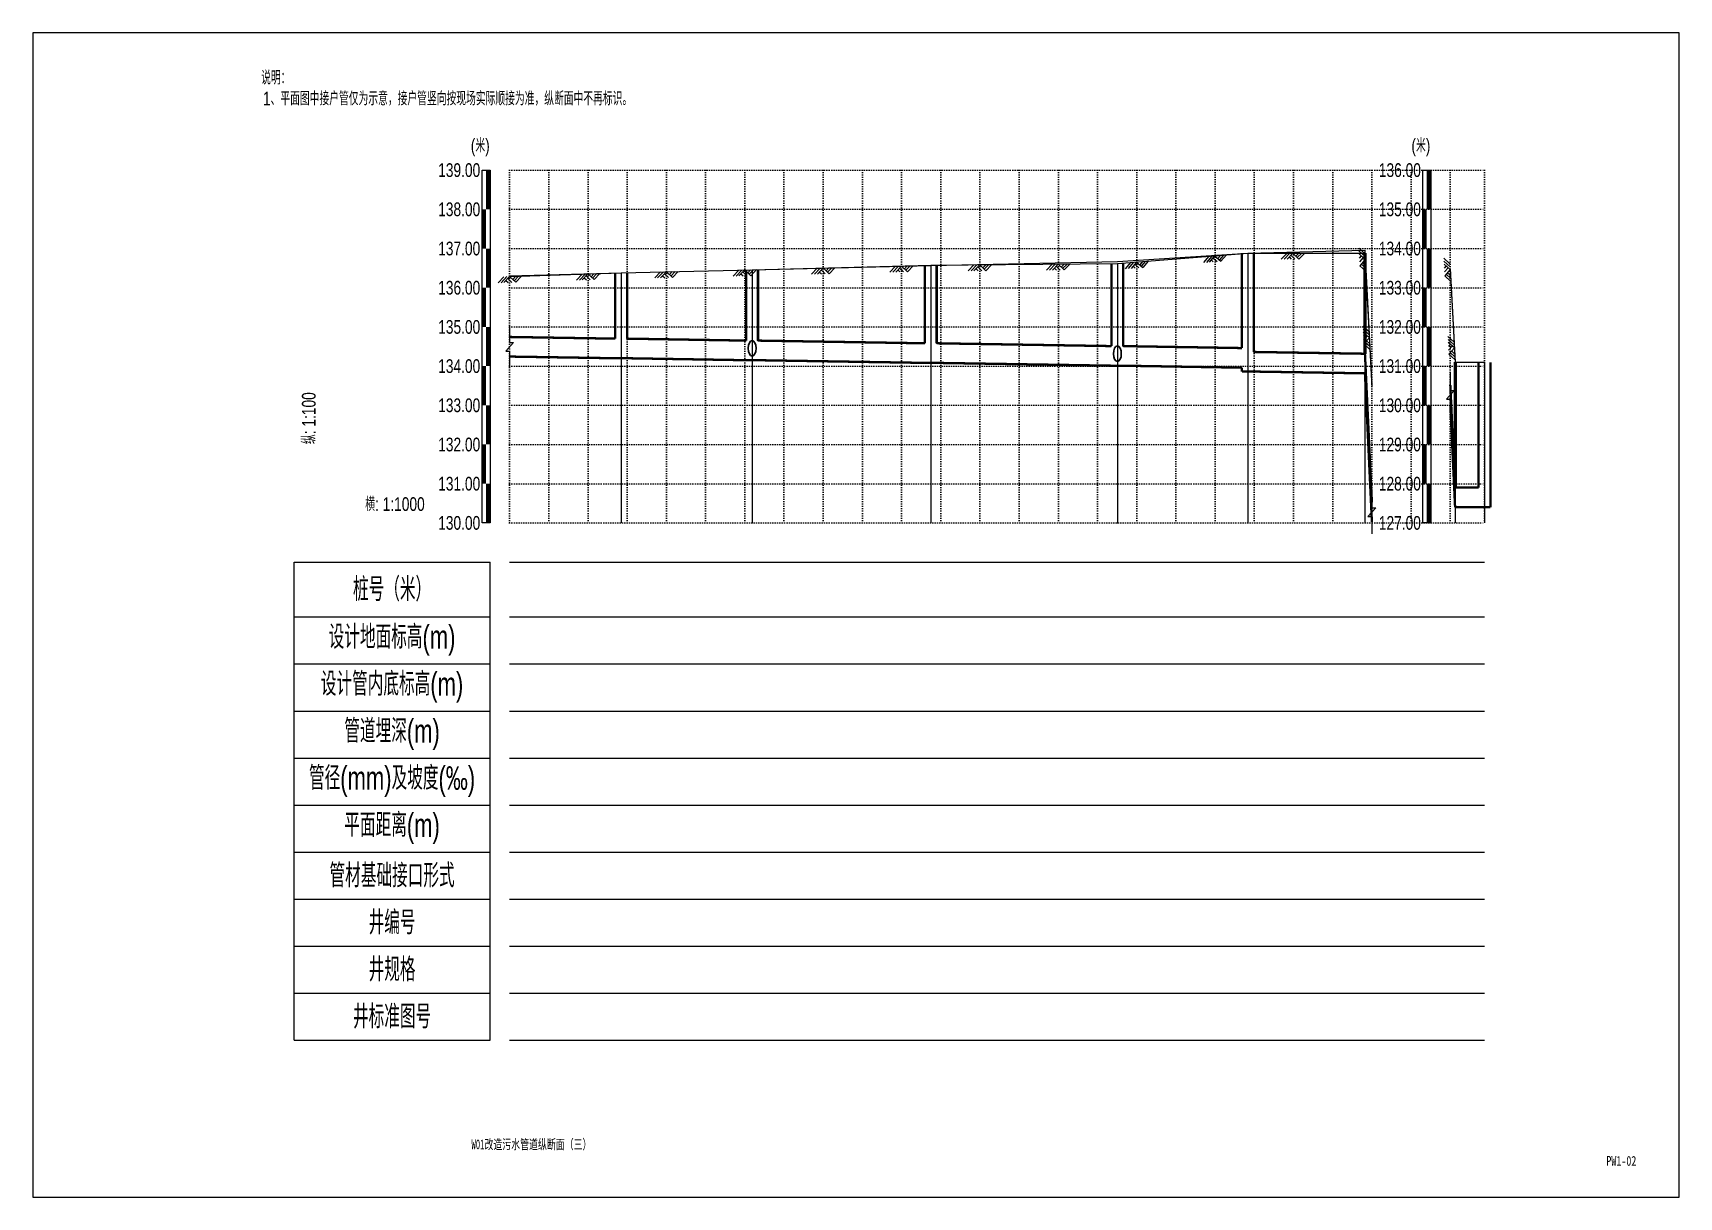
# Model space of a CAD drawing. Extents: x 529262 to 576451, y 2694391 to 2717535.
# Drawn here: x 572291.3 to 572711.3, y 2712446.5 to 2712743.5 of the extents above; entities that cross this region are included whole.
import ezdxf
from ezdxf.enums import TextEntityAlignment as Align

# ---------------------------------------------------------------- set-up
doc = ezdxf.new("R2010")
doc.units = 0
doc.linetypes.add('DOT', pattern=[6.35, 0, -6.35])
for name, color, linetype in [('GPSCOMMON', 7, 'Continuous'), ('P-说明', 7, 'Continuous'), ('W-标注', 2, 'Continuous'), ('图框线', 7, 'Continuous'), ('纵断_分栏线', 5, 'Continuous'), ('纵断_地面线', 3, 'Continuous'), ('纵断_标注', 2, 'Continuous'), ('纵断_标注_支管', 2, 'Continuous'), ('纵断_表头', 2, 'Continuous'), ('纵断_设计线', 1, 'Continuous'), ('纵断_高程网格', 8, 'DOT')]:
    doc.layers.add(name, color=color, linetype=linetype)
doc.layers.add('纵断污水井', color=7, linetype='Continuous', lineweight=60)
doc.layers.add('纵断污水管', color=224, linetype='Continuous', lineweight=60)
doc.styles.add('JieTuHzTxt', font='smsim.shx', dxfattribs={"width": 0.7, "bigfont": 'smfs.shx'})
doc.styles.add('SEMDI', font='smsim.shx', dxfattribs={"width": 0.75, "bigfont": 'smfs.shx'})
doc.styles.add('SMEDI', font='smsim.shx', dxfattribs={"width": 0.75, "height": 3.5, "bigfont": 'smfs.shx'})
doc.styles.add('宋体', font='', dxfattribs={"width": 0.75})
doc.styles.get('宋体').set_extended_font_data('SimSun')

msp = doc.modelspace()

# ---------------------------------------------------------------- texts
at = {"layer": 'P-说明', "style": '宋体'}
for s, width, p in [('W01改造污水管道纵断面（三）', 0.65, (572418.466, 2712459.975)), ('PW1-02', 0.75, (572696.54, 2712455.745))]:
    msp.add_text(s, height=2.5, dxfattribs=dict(at, width=width)).set_placement(p, align=Align.MIDDLE_CENTER)
at = {"layer": 'W-标注', "color": 3, "style": 'SMEDI', "width": 0.75}
for s, p in [('说明：', (572349.491, 2712730.351)), ('1、平面图中接户管仅为示意，接户管竖向按现场实际顺接为准，纵断面中不再标识。', (572349.948, 2712725.034))]:
    msp.add_text(s, height=3.5, dxfattribs=at).set_placement(p)
at = {"layer": '纵断_标注', "style": 'SEMDI', "width": 0.75}
msp.add_text('纵: 1:100', height=3.5, rotation=90, dxfattribs=at).set_placement((572359.898, 2712651.847), align=Align.TOP_RIGHT)
msp.add_text('横: 1:1000', height=3.5, dxfattribs=at).set_placement((572391.231, 2712620.514), align=Align.BOTTOM_RIGHT)
at = {"layer": '纵断_表头', "style": 'SEMDI', "width": 0.75}
for p in [(572405.398, 2712712.014), (572645.398, 2712712.014)]:
    msp.add_text('(米)', height=3.5, dxfattribs=at).set_placement(p, align=Align.BOTTOM_CENTER)
for s, p in [('139.00', (572405.398, 2712708.514)), ('136.00', (572645.398, 2712708.514)), ('138.00', (572405.398, 2712698.514)), ('135.00', (572645.398, 2712698.514)), ('137.00', (572405.398, 2712688.514)), ('134.00', (572645.398, 2712688.514)), ('136.00', (572405.398, 2712678.514)), ('133.00', (572645.398, 2712678.514)), ('135.00', (572405.398, 2712668.514)), ('132.00', (572645.398, 2712668.514)), ('134.00', (572405.398, 2712658.514)), ('131.00', (572645.398, 2712658.514)), ('133.00', (572405.398, 2712648.514)), ('130.00', (572645.398, 2712648.514)), ('132.00', (572405.398, 2712638.514)), ('129.00', (572645.398, 2712638.514)), ('131.00', (572405.398, 2712628.514)), ('128.00', (572645.398, 2712628.514)), ('130.00', (572405.398, 2712618.514)), ('127.00', (572645.398, 2712618.514))]:
    msp.add_text(s, height=3.5, dxfattribs=at).set_placement(p, align=Align.MIDDLE_RIGHT)

# ---------------------------------------------------------------- blocks, each defined once
blk = doc.blocks.new('A3WK')
at = {"layer": '图框线'}
blk.add_lwpolyline([(0, 0), (420, 0), (420, 297), (0, 297), (0, 0)], dxfattribs=at)
blk = doc.blocks.new('市政排水（YZ）_zdbt')
at = {"color": 0, "linetype": 'ByBlock', "lineweight": -2}
for p, q in [((-50, 0), (0, 0)), ((-50, -122), (-50, 0)), ((0, -122), (0, 0)), ((-50, -14), (0, -14)), ((-50, -26), (0, -26)), ((-50, -38), (0, -38)), ((-50, -50), (0, -50)), ((-50, -62), (0, -62)), ((-50, -74), (0, -74)), ((-50, -86), (0, -86)), ((-50, -98), (0, -98)), ((-50, -110), (0, -110)), ((-50, -122), (0, -122))]:
    blk.add_line(p, q, dxfattribs=at)
at = {"color": 0, "linetype": 'ByBlock', "lineweight": -2, "char_height": 6, "attachment_point": 5, "style": 'JieTuHzTxt'}
for s, insert in [('桩号（米）', (-25, -7)), ('设计地面标高(m)', (-25, -20)), ('设计管内底标高(m)', (-25, -32)), ('管道埋深(m)', (-25, -44)), ('管径(mm)及坡度(‰)', (-25, -56)), ('平面距离(m)', (-25, -68)), ('管材基础接口形式', (-25, -80)), ('井编号', (-25, -92)), ('井规格', (-25, -104)), ('井标准图号', (-25, -116))]:
    blk.add_mtext(s, dxfattribs=dict(at, insert=insert))
blk = doc.blocks.new('VSDesignLineBlock')
at = {"color": 0, "linetype": 'Continuous'}
for p, q in [((-1.5, 0), (-3, -1.5)), ((-0.75, 0), (-2.25, -1.5)), ((0, 0), (-1.5, -1.5)), ((0, 0), (1.5, -1.5)), ((1.5, 0), (0.75, -0.75)), ((2.25, 0), (1.12, -1.12)), ((3, 0), (1.5, -1.5)), ((-0.98, -0.98), (-0.46, -1.5)), ((-0.5, -0.5), (0.5, -1.5))]:
    blk.add_line(p, q, dxfattribs=at)

# ---------------------------------------------------------------- linework, layer by layer
for p in [(572412.898, 2712665.945), (572442.862, 2712665.518), (572476.263, 2712665.017), (572521.85, 2712664.333), (572569.461, 2712663.614), (572602.743, 2712662.12), (572631.123, 2712661.674), (572652.898, 2712653.717), (572654.123, 2712627.514)]:
    msp.add_point(p)
at = {"layer": 'GPSCOMMON'}
msp.add_point((572412.898, 2712618.514), dxfattribs=at)
at = {"layer": '纵断_分栏线'}
for p, q in [((572412.898, 2712608.514), (572661.627, 2712608.514)), ((572412.898, 2712594.514), (572661.627, 2712594.514)), ((572412.898, 2712582.514), (572661.627, 2712582.514)), ((572412.898, 2712570.514), (572661.627, 2712570.514)), ((572412.898, 2712558.514), (572661.627, 2712558.514)), ((572412.898, 2712546.514), (572661.627, 2712546.514)), ((572412.898, 2712534.514), (572661.627, 2712534.514)), ((572412.898, 2712522.514), (572661.627, 2712522.514)), ((572412.898, 2712510.514), (572661.627, 2712510.514)), ((572412.898, 2712498.514), (572661.627, 2712498.514)), ((572412.898, 2712486.514), (572661.627, 2712486.514))]:
    msp.add_line(p, q, dxfattribs=at)
at = {"layer": '纵断_地面线'}
for points in [[(572412.898, 2712681.568), (572441.362, 2712682.315), (572474.763, 2712683.056), (572520.35, 2712684.188), (572567.961, 2712685.233), (572601.243, 2712687.334), (572631.123, 2712688.091), (572632.898, 2712653.437)], [(572652.898, 2712683.437), (572654.123, 2712659.514), (572661.627, 2712659.514)]]:
    msp.add_lwpolyline(points, dxfattribs=at)
at = {"layer": '纵断_标注'}
for p, q in [((572601.243, 2712687.334), (572601.243, 2712618.514)), ((572631.123, 2712687.334), (572631.123, 2712618.514)), ((572441.362, 2712682.318), (572441.362, 2712618.514)), ((572474.763, 2712683.092), (572474.763, 2712618.514)), ((572520.35, 2712684.235), (572520.35, 2712618.514)), ((572567.961, 2712684.656), (572567.961, 2712618.514)), ((572654.123, 2712659.514), (572654.123, 2712618.514)), ((572661.627, 2712659.514), (572661.627, 2712618.514))]:
    msp.add_line(p, q, dxfattribs=at)
for points in [[(572412.898, 2712668.945), (572412.898, 2712664.545), (572413.898, 2712664.545), (572411.898, 2712662.345), (572412.898, 2712662.345), (572412.898, 2712657.945)], [(572652.898, 2712656.717), (572652.898, 2712652.317), (572653.898, 2712652.317), (572651.898, 2712650.117), (572652.898, 2712650.117), (572652.898, 2712645.717)], [(572632.898, 2712626.717), (572632.898, 2712622.317), (572633.898, 2712622.317), (572631.898, 2712620.117), (572632.898, 2712620.117), (572632.898, 2712615.717)]]:
    msp.add_lwpolyline(points, dxfattribs=at)
for points in [[(572357.898, 2712618.514, 0, 0, 0), (572357.898, 2712643.847, 1, 0, 0), (572357.898, 2712651.847, 0, 0, 0)], [(572357.898, 2712618.514, 0, 0, 0), (572383.231, 2712618.514, 1, 0, 0), (572391.231, 2712618.514, 0, 0, 0)]]:
    msp.add_lwpolyline(points, format="xyseb", dxfattribs=at)
msp.add_point((572599.743, 2712657.619), dxfattribs=at)
at = {"layer": '纵断_标注_支管'}
for p in [(572474.763, 2712618.514), (572567.961, 2712618.514)]:
    msp.add_point(p, dxfattribs=at)
at = {"layer": '纵断_表头'}
for points in [[(572407.898, 2712618.514), (572405.898, 2712618.514), (572405.898, 2712708.514), (572407.898, 2712708.514), (572407.898, 2712618.514)], [(572647.898, 2712618.514), (572645.898, 2712618.514), (572645.898, 2712708.514), (572647.898, 2712708.514), (572647.898, 2712618.514)]]:
    msp.add_lwpolyline(points, dxfattribs=at)
at = {"layer": '纵断_表头', "const_width": 1}
for points in [[(572407.398, 2712698.514), (572407.398, 2712708.514)], [(572647.398, 2712698.514), (572647.398, 2712708.514)], [(572406.398, 2712688.514), (572406.398, 2712698.514)], [(572646.398, 2712688.514), (572646.398, 2712698.514)], [(572407.398, 2712678.514), (572407.398, 2712688.514)], [(572647.398, 2712678.514), (572647.398, 2712688.514)], [(572406.398, 2712668.514), (572406.398, 2712678.514)], [(572646.398, 2712668.514), (572646.398, 2712678.514)], [(572407.398, 2712658.514), (572407.398, 2712668.514)], [(572647.398, 2712658.514), (572647.398, 2712668.514)], [(572406.398, 2712648.514), (572406.398, 2712658.514)], [(572646.398, 2712648.514), (572646.398, 2712658.514)], [(572407.398, 2712638.514), (572407.398, 2712648.514)], [(572647.398, 2712638.514), (572647.398, 2712648.514)], [(572406.398, 2712628.514), (572406.398, 2712638.514)], [(572646.398, 2712628.514), (572646.398, 2712638.514)], [(572407.398, 2712618.514), (572407.398, 2712628.514)], [(572647.398, 2712618.514), (572647.398, 2712628.514)]]:
    msp.add_lwpolyline(points, dxfattribs=at)
at = {"layer": '纵断_设计线'}
for points in [[(572412.898, 2712681.357), (572441.362, 2712682.318), (572474.763, 2712683.092), (572520.35, 2712684.235), (572567.961, 2712684.656), (572601.243, 2712687.334), (572631.123, 2712687.334), (572632.898, 2712653.128)], [(572652.898, 2712683.128), (572654.123, 2712659.514), (572661.627, 2712659.514)]]:
    msp.add_lwpolyline(points, dxfattribs=at)
at = {"layer": '纵断_高程网格', "ltscale": 0.0787}
for p, q in [((572412.898, 2712708.514), (572661.627, 2712708.514)), ((572412.898, 2712708.514), (572412.898, 2712618.514)), ((572422.898, 2712708.514), (572422.898, 2712618.514)), ((572432.898, 2712708.514), (572432.898, 2712618.514)), ((572442.898, 2712708.514), (572442.898, 2712618.514)), ((572452.898, 2712708.514), (572452.898, 2712618.514)), ((572462.898, 2712708.514), (572462.898, 2712618.514)), ((572472.898, 2712708.514), (572472.898, 2712618.514)), ((572482.898, 2712708.514), (572482.898, 2712618.514)), ((572492.898, 2712708.514), (572492.898, 2712618.514)), ((572502.898, 2712708.514), (572502.898, 2712618.514)), ((572512.898, 2712708.514), (572512.898, 2712618.514)), ((572522.898, 2712708.514), (572522.898, 2712618.514)), ((572532.898, 2712708.514), (572532.898, 2712618.514)), ((572542.898, 2712708.514), (572542.898, 2712618.514)), ((572552.898, 2712708.514), (572552.898, 2712618.514)), ((572562.898, 2712708.514), (572562.898, 2712618.514)), ((572572.898, 2712708.514), (572572.898, 2712618.514)), ((572582.898, 2712708.514), (572582.898, 2712618.514)), ((572592.898, 2712708.514), (572592.898, 2712618.514)), ((572602.898, 2712708.514), (572602.898, 2712618.514)), ((572612.898, 2712708.514), (572612.898, 2712618.514)), ((572622.898, 2712708.514), (572622.898, 2712618.514)), ((572632.898, 2712708.514), (572632.898, 2712618.514)), ((572642.898, 2712708.514), (572642.898, 2712618.514)), ((572652.898, 2712708.514), (572652.898, 2712618.514)), ((572661.627, 2712708.514), (572661.627, 2712618.514)), ((572412.898, 2712698.514), (572661.627, 2712698.514)), ((572412.898, 2712688.514), (572661.627, 2712688.514)), ((572412.898, 2712678.514), (572661.627, 2712678.514)), ((572412.898, 2712668.514), (572661.627, 2712668.514)), ((572412.898, 2712658.514), (572661.627, 2712658.514)), ((572412.898, 2712648.514), (572661.627, 2712648.514)), ((572412.898, 2712638.514), (572661.627, 2712638.514)), ((572412.898, 2712628.514), (572661.627, 2712628.514)), ((572412.898, 2712618.514), (572661.627, 2712618.514))]:
    msp.add_line(p, q, dxfattribs=at)
at = {"layer": '纵断污水井', "const_width": 0.6}
for points in [[(572599.743, 2712687.334), (572599.743, 2712663.115)], [(572602.743, 2712687.334), (572602.743, 2712662.124)], [(572439.862, 2712682.318), (572439.862, 2712665.518)], [(572442.862, 2712682.318), (572442.862, 2712665.514)], [(572473.263, 2712683.092), (572473.263, 2712665.017)], [(572476.263, 2712683.092), (572476.263, 2712665.014)], [(572518.85, 2712684.235), (572518.85, 2712664.333)], [(572521.85, 2712684.235), (572521.85, 2712664.334)], [(572566.461, 2712684.656), (572566.461, 2712663.619)], [(572569.461, 2712684.656), (572569.461, 2712663.614)], [(572439.862, 2712660.514), (572442.862, 2712660.514)], [(572473.263, 2712660.014), (572476.263, 2712660.014)], [(572518.85, 2712659.334), (572521.85, 2712659.334)], [(572566.461, 2712658.614), (572566.461, 2712658.624)], [(572566.461, 2712658.614), (572569.461, 2712658.614)], [(572599.743, 2712657.124), (572599.743, 2712658.114)], [(572599.743, 2712657.124), (572602.743, 2712657.124)], [(572660.127, 2712659.514), (572660.127, 2712627.514)], [(572663.127, 2712659.514), (572663.127, 2712622.514)], [(572660.127, 2712622.514), (572663.127, 2712622.514)]]:
    msp.add_lwpolyline(points, dxfattribs=at)
at = {"layer": '纵断污水井'}
for points in [[(572631.123, 2712687.334), (572631.123, 2712661.671)], [(572631.123, 2712687.334), (572631.123, 2712661.674)], [(572654.123, 2712659.514), (572654.123, 2712627.514)], [(572654.123, 2712659.514), (572654.123, 2712627.514)]]:
    msp.add_lwpolyline(points, dxfattribs=at)
at = {"layer": '纵断污水管', "const_width": 0.6}
for points in [[(572412.898, 2712665.945), (572439.862, 2712665.518)], [(572442.862, 2712665.518), (572473.263, 2712665.017)], [(572412.898, 2712660.945), (572439.862, 2712660.518)], [(572476.263, 2712665.017), (572518.85, 2712664.333)], [(572521.85, 2712664.333), (572566.461, 2712663.619)], [(572569.461, 2712663.614), (572599.743, 2712663.115)], [(572602.743, 2712662.12), (572631.123, 2712661.671)], [(572631.123, 2712661.674), (572632.898, 2712623.717)], [(572442.862, 2712660.518), (572473.263, 2712660.017)], [(572476.263, 2712660.017), (572518.85, 2712659.333)], [(572521.85, 2712659.333), (572566.461, 2712658.619)], [(572569.461, 2712658.614), (572599.743, 2712658.115)], [(572602.743, 2712657.12), (572631.123, 2712656.671)], [(572631.123, 2712656.674), (572632.898, 2712618.717)], [(572652.898, 2712653.717), (572654.123, 2712627.514)], [(572652.898, 2712648.717), (572654.123, 2712622.514)], [(572654.123, 2712627.514), (572660.127, 2712627.514)], [(572654.123, 2712622.514), (572660.127, 2712622.514)]]:
    msp.add_lwpolyline(points, dxfattribs=at)
at = {"layer": '纵断污水管', "lineweight": 30}
for centre in [(572474.763, 2712663.057), (572567.961, 2712661.659)]:
    msp.add_ellipse(centre, major_axis=(0, 2), ratio=0.5, dxfattribs=at)

# ---------------------------------------------------------------- block references
at = {"layer": '纵断_标注'}
for p, rotation in [((572592.776, 2712686.653), 4.600751764263251), ((572631.208, 2712685.71), 272.9701373740068), ((572452.879, 2712682.585), 1.328455460072966), ((572472.873, 2712683.049), 1.328455460072966), ((572492.867, 2712683.546), 1.436156437119075), ((572512.861, 2712684.047), 1.436156437119075), ((572532.858, 2712684.346), 0.5059045208386358), ((572552.857, 2712684.522), 0.5059045208386358), ((572572.841, 2712685.048), 4.600751764263251), ((572652.898, 2712683.128), 272.9701373740329), ((572412.898, 2712681.357), 1.932960519249799), ((572432.887, 2712682.032), 1.932960519249799), ((572632.244, 2712665.737), 272.9701373740068), ((572653.934, 2712663.155), 272.9701373740329)]:
    msp.add_blockref('VSDesignLineBlock', p, dxfattribs=dict(at, rotation=rotation))
msp.add_blockref('VSDesignLineBlock', (572612.749, 2712687.334), dxfattribs=at)
at = {"layer": '纵断_表头'}
for name, p in [('A3WK', (572291.268, 2712446.514)), ('A3WK', (572291.269, 2712446.515)), ('市政排水（YZ）_zdbt', (572407.898, 2712608.514))]:
    msp.add_blockref(name, p, dxfattribs=at)

msp.set_redraw_order([(e.dxf.handle, doc.entitydb.next_handle()) for e in msp.query("TEXT MTEXT ATTDEF DIMENSION ARC_DIMENSION")])  # texts and dimensions are drawn at this point

doc.saveas('drawing.dxf')
